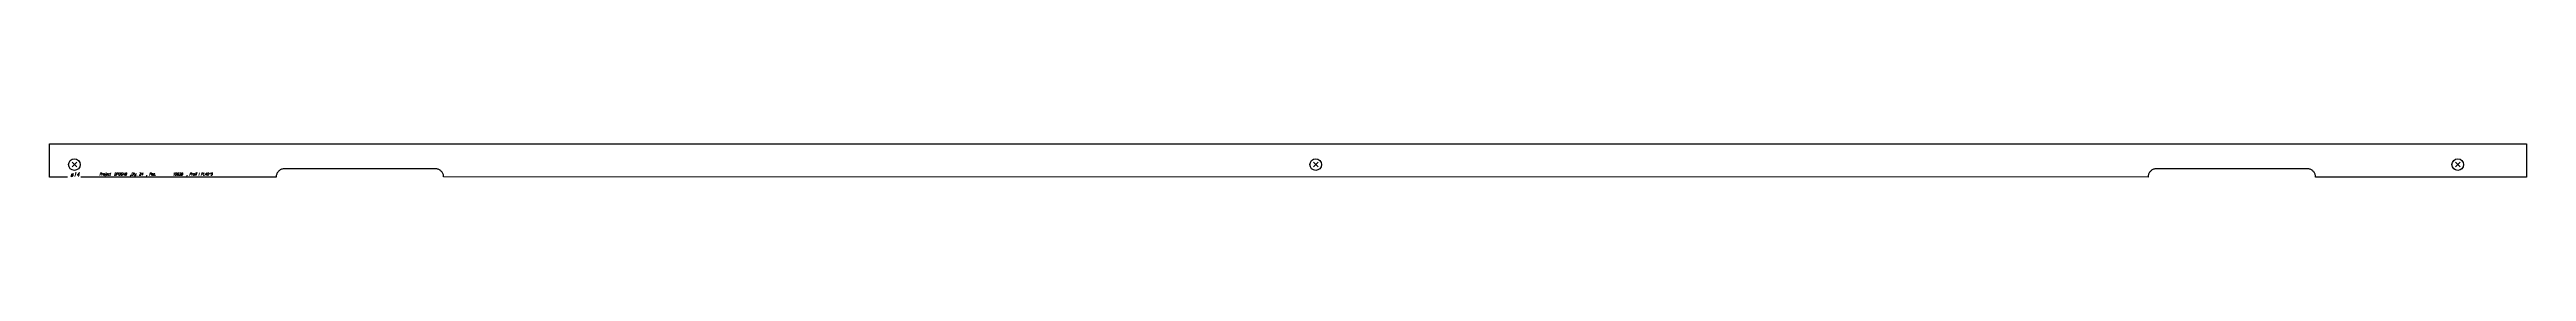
# Model space of a CAD drawing. Extents: x 0 to 2993, y -20 to 20.
import ezdxf

# ---------------------------------------------------------------- set-up
doc = ezdxf.new("R2010")
doc.units = 0
doc.header["$LTSCALE"] = 10
for name, color, linetype in [('BEZ_SCHRAUBEN', 7, 'CONTINUOUS'), ('SCHRAUBEN', 7, 'CONTINUOUS'), ('TEILE', 7, 'CONTINUOUS'), ('UNTERSCHRIFT', 7, 'CONTINUOUS')]:
    doc.layers.add(name, color=color, linetype=linetype)
doc.styles.get("Standard").update_dxf_attribs({"font": 'ROMANS'})

msp = doc.modelspace()

# ---------------------------------------------------------------- linework, layer by layer
at = {"layer": 'SCHRAUBEN', "color": 6}
for p, q in [((32.843533, -2.196415), (27.243534, -7.796415)), ((27.243534, -2.196415), (32.843533, -7.796415)), ((1532.848145, -2.200101), (1527.248291, -7.800101)), ((1527.248291, -2.200101), (1532.848145, -7.800101)), ((2912.84375, -2.204432), (2907.243652, -7.804432)), ((2907.243652, -2.204432), (2912.84375, -7.804432))]:
    msp.add_line(p, q, dxfattribs=at)
at = {"layer": 'SCHRAUBEN', "color": 2}
for centre in [(30.043533, -4.996415), (1530.048218, -5.000101), (2910.043701, -5.004432)]:
    msp.add_circle(centre, 7, dxfattribs=at)
at = {"layer": 'TEILE', "color": 2}
for p, q in [((0.048507, -20), (0.048507, 20)), ((0.048507, 20), (2993.048828, 20)), ((2993.048828, 20), (2993.048828, -20)), ((21.628275, -20), (0.048507, -20)), ((273.914032, -20), (37.896847, -20)), ((273.952087, -19.128439), (273.914032, -19.999998)), ((273.914032, -19.999998), (273.914032, -20)), ((274.065948, -18.263515), (273.952087, -19.128439)), ((274.254791, -17.411806), (274.065948, -18.263515)), ((274.51709, -16.579796), (274.254791, -17.411806)), ((274.850952, -15.773812), (274.51709, -16.579796)), ((275.253784, -14.999995), (274.850952, -15.773812)), ((275.722504, -14.264231), (275.253784, -14.999995)), ((276.253601, -13.572119), (275.722504, -14.264231)), ((276.842957, -12.928926), (276.253601, -13.572119)), ((277.486145, -12.339549), (276.842957, -12.928926)), ((278.178284, -11.808473), (277.486145, -12.339549)), ((278.914032, -11.33974), (278.178284, -11.808473)), ((279.687836, -10.936916), (278.914032, -11.33974)), ((280.493835, -10.603067), (279.687836, -10.936916)), ((281.325836, -10.340737), (280.493835, -10.603067)), ((282.177551, -10.151918), (281.325836, -10.340737)), ((283.04248, -10.038051), (282.177551, -10.151918)), ((283.914032, -10.000004), (283.04248, -10.038051)), ((466.238953, -9.99993), (283.914032, -10.000004)), ((467.110474, -10.037968), (466.238953, -9.999922)), ((466.238953, -9.999922), (466.238953, -9.99993)), ((467.975433, -10.151833), (467.110474, -10.037968)), ((468.827148, -10.340648), (467.975433, -10.151833)), ((469.659149, -10.602976), (468.827148, -10.340648)), ((470.465118, -10.936823), (469.659149, -10.602976)), ((471.238953, -11.339645), (470.465118, -10.936823)), ((471.974731, -11.808378), (471.238953, -11.339645)), ((472.666809, -12.339455), (471.974731, -11.808378)), ((473.309998, -12.928833), (472.666809, -12.339455)), ((473.899414, -13.572026), (473.309998, -12.928833)), ((474.430481, -14.264141), (473.899414, -13.572026)), ((474.899231, -14.999908), (474.430481, -14.264141)), ((475.302063, -15.773729), (474.899231, -14.999908)), ((475.635864, -16.579714), (475.302063, -15.773729)), ((475.898193, -17.411728), (475.635864, -16.579714)), ((476.087036, -18.263439), (475.898193, -17.411728)), ((476.200867, -19.128366), (476.087036, -18.263439)), ((476.238953, -19.999926), (476.200867, -19.128366)), ((2535.885742, -19.999987), (476.238953, -19.999926)), ((2535.923828, -19.128412), (2535.885742, -19.999989)), ((2535.885742, -19.999989), (2535.885742, -19.999987)), ((2536.037598, -18.263466), (2535.923828, -19.128412)), ((2536.226563, -17.411732), (2536.037598, -18.263466)), ((2536.48877, -16.579695), (2536.226563, -17.411732)), ((2536.82251, -15.773686), (2536.48877, -16.579695)), ((2537.225342, -14.999843), (2536.82251, -15.773686)), ((2537.694092, -14.264053), (2537.225342, -14.999843)), ((2538.225098, -13.571919), (2537.694092, -14.264053)), ((2538.814453, -12.928707), (2538.225098, -13.571919)), ((2539.457764, -12.339316), (2538.814453, -12.928707)), ((2540.149902, -11.808229), (2539.457764, -12.339316)), ((2540.885742, -11.339492), (2540.149902, -11.808229)), ((2541.659668, -10.936669), (2540.885742, -11.339492)), ((2542.465576, -10.602829), (2541.659668, -10.936669)), ((2543.297607, -10.340513), (2542.465576, -10.602829)), ((2544.149414, -10.151715), (2543.297607, -10.340513)), ((2545.01416, -10.037876), (2544.149414, -10.151715)), ((2545.885742, -9.99993), (2545.01416, -10.037876)), ((2728.210449, -10.000004), (2545.885742, -9.99993)), ((2729.082031, -10.037971), (2728.210449, -9.999918)), ((2728.210449, -9.999918), (2728.210449, -10.000004)), ((2729.946777, -10.151842), (2729.082031, -10.037971)), ((2730.798584, -10.340663), (2729.946777, -10.151842)), ((2731.630615, -10.602999), (2730.798584, -10.340663)), ((2732.436523, -10.936852), (2731.630615, -10.602999)), ((2733.210449, -11.33968), (2732.436523, -10.936852)), ((2733.946289, -11.808418), (2733.210449, -11.33968)), ((2734.638428, -12.339499), (2733.946289, -11.808418)), ((2735.28125, -12.928882), (2734.638428, -12.339499)), ((2735.871094, -13.572079), (2735.28125, -12.928882)), ((2736.401855, -14.264197), (2735.871094, -13.572079)), ((2736.870605, -14.999968), (2736.401855, -14.264197)), ((2737.273438, -15.773791), (2736.870605, -14.999968)), ((2737.607422, -16.579777), (2737.273438, -15.773791)), ((2737.869629, -17.411793), (2737.607422, -16.579777)), ((2738.058594, -18.263506), (2737.869629, -17.411793)), ((2738.172363, -19.128433), (2738.058594, -18.263506)), ((2738.210449, -19.999992), (2738.172363, -19.128433)), ((2993.048828, -20), (2738.210449, -19.999992))]:
    msp.add_line(p, q, dxfattribs=at)

# ---------------------------------------------------------------- texts
at = {"layer": 'BEZ_SCHRAUBEN', "color": 2, "oblique": 15, "width": 0.8}
msp.add_text(' ø14', height=5, dxfattribs=at).set_placement((22.043533, -19.496414))
at = {"layer": 'UNTERSCHRIFT', "color": 2, "oblique": 15, "width": 0.8}
for s, p in [('Project  DP0GN9  ,Qty. 24  , Pos. ', (60.281273, -18)), ('10628', (148.681274, -18)), ('  , Profi l PL40*5', (161.681274, -18))]:
    msp.add_text(s, height=3.25, dxfattribs=at).set_placement(p)

doc.saveas('drawing.dxf')
